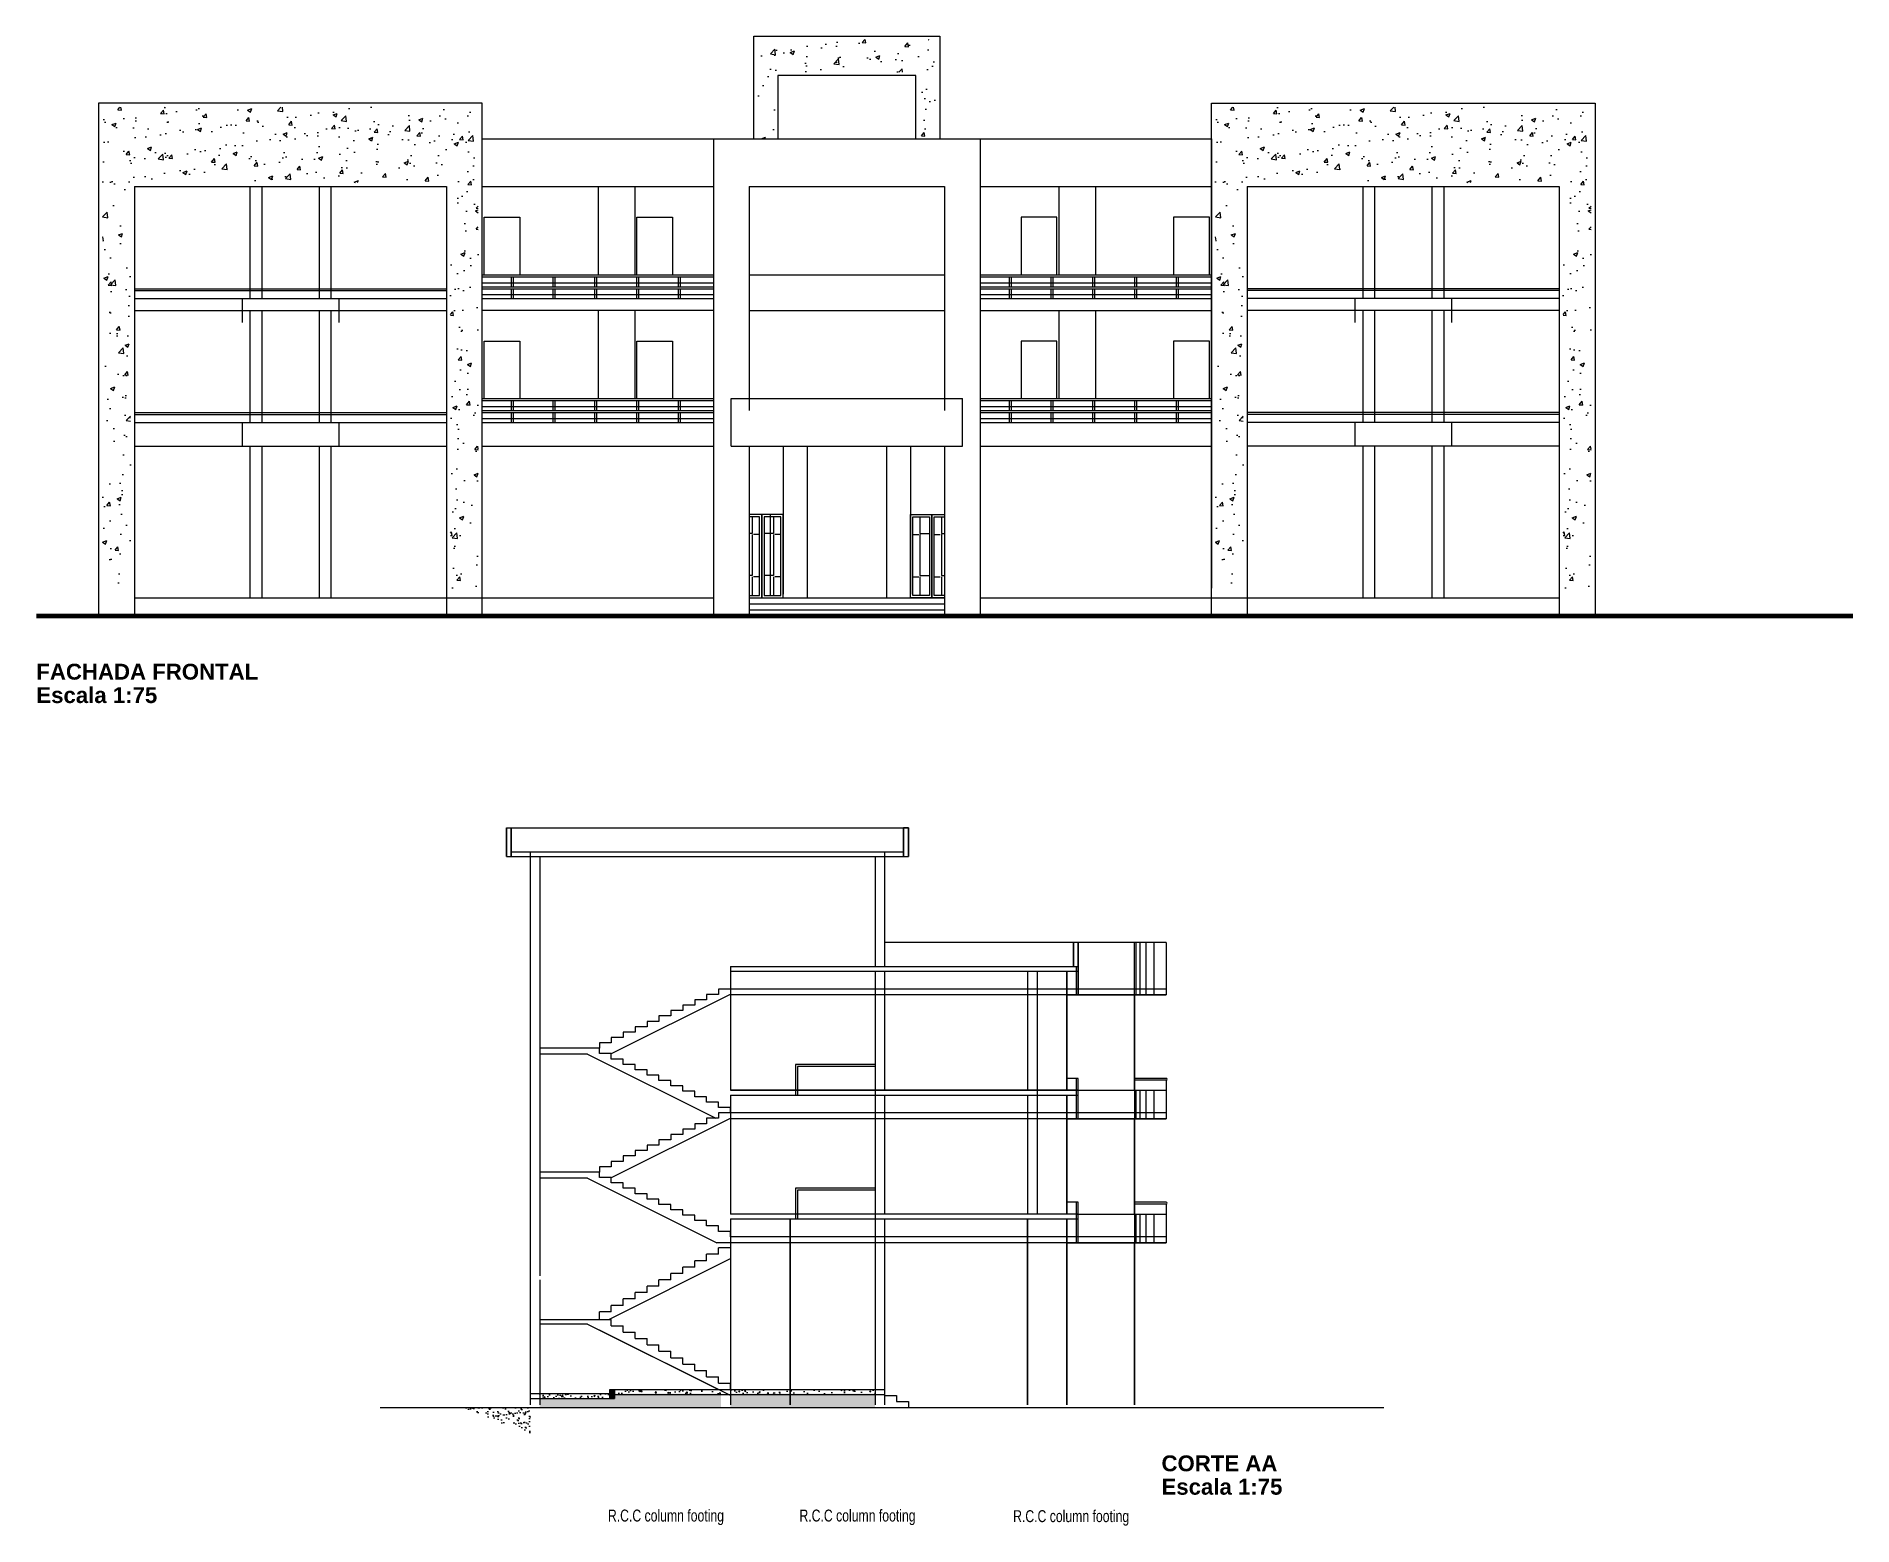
# Model space of a CAD drawing. Header units: millimetres. Extents: x 4395 to 8806, y 1896 to 3880.
# Drawn here: x 4442.14 to 4487.87, y 1919.98 to 1957.49 of the extents above; entities that cross this region are included whole.
import ezdxf

# ---------------------------------------------------------------- set-up
doc = ezdxf.new("R2010")
doc.units = ezdxf.units.MM
doc.layers.add('C-Paredes-Acessorios', color=20, linetype='Continuous', lineweight=5)
doc.layers.add('C-Texto', color=4, linetype='Continuous', lineweight=9)
doc.styles.add('BOLD', font='arialbd.ttf')
doc.styles.add('sr', font='swisscl.ttf', dxfattribs={"height": 25})
pattern_1 = [(50, (4272.0849, 1672.0855), (1.0758903, -0.0941282), [0.1125, -1.2375]), (355, (4272.0849, 1672.0855), (-0.208127, 1.1282882), [0.09, -0.99]), (100.4514, (4272.1746, 1672.0777), (0.867764, 1.0341593), [0.0956103, -1.051713]), (46.1842, (4272.0849, 1672.3855), (1.6008616, -0.2482785), [0.16875, -1.85625]), (96.6356, (4272.2183, 1672.3648), (1.401994, 1.461177), [0.1434154, -1.5775695]), (351.1842, (4272.0849, 1672.3855), (1.401993, 1.461178), [0.135, -1.485]), (21, (4272.2349, 1672.3105), (0.8953606, -0.6039283), [0.1125, -1.2375]), (326, (4272.2349, 1672.3105), (0.364973, 1.087725), [0.09, -0.99]), (71.4514, (4272.3095, 1672.2602), (1.260334, 0.4837957), [0.0956103, -1.051713]), (37.5, (4272.0849, 1672.0855), (0.0182398, 0.4993408), [0, -0.978, 0, -1.005, 0, -0.99375]), (7.5, (4272.0849, 1672.0855), (0.3946043, 0.5916176), [0, -0.573, 0, -0.9555, 0, -0.37875]), (327.5, (4271.7504, 1672.0855), (0.80073365, -0.0338323), [0, -0.375, 0, -1.17, 0, -1.5525]), (317.5, (4271.6004, 1672.0855), (0.8747793, 0.1501575), [0, -0.4875, 0, -0.777, 0, -1.1025])]
pattern_2 = [(37.5, (4145.43872, 1587.51586), (-0.006299336, 0.192682377), [0, -0.152, 0, -0.17, 0, -0.1625]), (7.5, (4145.43872, 1587.51586), (0.17697767, 0.2822146), [0, -0.082, 0, -0.137, 0, -0.0525]), (327.5, (4145.31572, 1587.51586), (0.311414186, 0.000565905), [0, -0.05, 0, -0.18, 0, -0.235]), (317.5, (4145.31572, 1587.51586), (0.30061266, 0.08776756), [0, -0.025, 0, -0.118, 0, -0.135])]

msp = doc.modelspace()

# ---------------------------------------------------------------- texts
at = {"layer": 'C-Texto'}
for s, height, style, p in [('FACHADA FRONTAL', 0.4, 'BOLD', (4442.136, 1941.287)), ('Escala 1:75', 0.4, 'BOLD', (4442.136, 1940.697)), ('CORTE AA', 0.4, 'BOLD', (4470.468, 1921.348)), ('Escala 1:75', 0.4, 'BOLD', (4470.468, 1920.758)), ('R.C.C column footing', 0.3, 'sr', (4456.529, 1920.083)), ('R.C.C column footing', 0.3, 'sr', (4461.352, 1920.083)), ('R.C.C column footing', 0.3, 'sr', (4466.732, 1920.068))]:
    msp.add_text(s, height=height, dxfattribs=dict(at, style=style)).set_placement(p)

# ---------------------------------------------------------------- hatches: boundary and pattern name
at = {"layer": 'C-Paredes-Acessorios'}
h = msp.add_hatch(dxfattribs=at)
h.set_pattern_fill('AR-CONC', color=256, scale=0.15, style=0)
h.set_pattern_definition(pattern_1)
h.paths.add_polyline_path([(4464.804, 1954.904), (4464.364, 1954.904), (4464.364, 1956.584), (4460.724, 1956.584), (4460.724, 1954.904), (4460.284, 1954.904), (4460.284, 1957.41), (4464.804, 1957.41)])
h = msp.add_hatch(dxfattribs=at)
h.set_pattern_fill('AR-CONC', color=256, scale=0.15, style=0)
h.set_pattern_definition(pattern_1)
h.paths.add_polyline_path([(4449.802, 1955.007, 0.07654), (4447.266, 1955.007), (4447.992, 1953.804), (4449.075, 1953.804)], flags=17)
edge = h.paths.add_edge_path()
edge.add_line((4449.802, 1955.007), (4449.075, 1953.804))
edge.add_line((4449.075, 1953.804), (4452.564, 1953.804))
edge.add_line((4452.564, 1953.804), (4452.564, 1943.594))
edge.add_line((4452.564, 1943.594), (4453.264, 1943.594))
edge.add_line((4453.264, 1943.594), (4453.264, 1955.704))
edge.add_line((4453.264, 1955.704), (4443.804, 1955.704))
edge.add_line((4443.804, 1955.704), (4443.804, 1943.594))
edge.add_line((4443.804, 1943.594), (4444.504, 1943.594))
edge.add_line((4444.504, 1943.594), (4444.504, 1953.804))
edge.add_line((4444.504, 1953.804), (4447.992, 1953.804))
edge.add_line((4447.992, 1953.804), (4447.266, 1955.007))
edge.add_arc((4448.534, 1946.774), 8.331, 81.2463, 98.7537, ccw=False)
h = msp.add_hatch(dxfattribs=at)
h.set_pattern_fill('AR-CONC', color=256, scale=0.15, style=0)
h.set_pattern_definition([(50, (4300.1049, 1672.0855), (1.0758903, -0.0941282), [0.1125, -1.2375]), (355, (4300.1049, 1672.0855), (-0.208127, 1.1282882), [0.09, -0.99]), (100.4514, (4300.1946, 1672.0777), (0.867764, 1.0341593), [0.0956103, -1.051713]), (46.1842, (4300.1049, 1672.3855), (1.6008616, -0.2482785), [0.16875, -1.85625]), (96.6356, (4300.2383, 1672.3648), (1.401994, 1.461177), [0.1434154, -1.5775695]), (351.1842, (4300.1049, 1672.3855), (1.401993, 1.461178), [0.135, -1.485]), (21, (4300.2549, 1672.3105), (0.8953606, -0.6039283), [0.1125, -1.2375]), (326, (4300.2549, 1672.3105), (0.364973, 1.087725), [0.09, -0.99]), (71.4514, (4300.3295, 1672.2602), (1.260334, 0.4837957), [0.0956103, -1.051713]), (37.5, (4300.1049, 1672.0855), (0.0182398, 0.4993408), [0, -0.978, 0, -1.005, 0, -0.99375]), (7.5, (4300.1049, 1672.0855), (0.3946043, 0.5916176), [0, -0.573, 0, -0.9555, 0, -0.37875]), (327.5, (4299.7704, 1672.0855), (0.80073365, -0.0338323), [0, -0.375, 0, -1.17, 0, -1.5525]), (317.5, (4299.6204, 1672.0855), (0.8747793, 0.1501575), [0, -0.4875, 0, -0.777, 0, -1.1025])])
h.paths.add_polyline_path([(4477.822, 1955.007, 0.07654), (4475.286, 1955.007), (4476.012, 1953.804), (4477.095, 1953.804)], flags=17)
edge = h.paths.add_edge_path()
edge.add_line((4477.822, 1955.007), (4477.095, 1953.804))
edge.add_line((4477.095, 1953.804), (4480.584, 1953.804))
edge.add_line((4480.584, 1953.804), (4480.584, 1943.594))
edge.add_line((4480.584, 1943.594), (4481.284, 1943.594))
edge.add_line((4481.284, 1943.594), (4481.284, 1955.704))
edge.add_line((4481.284, 1955.704), (4471.824, 1955.704))
edge.add_line((4471.824, 1955.704), (4471.824, 1943.594))
edge.add_line((4471.824, 1943.594), (4472.524, 1943.594))
edge.add_line((4472.524, 1943.594), (4472.524, 1953.804))
edge.add_line((4472.524, 1953.804), (4476.012, 1953.804))
edge.add_line((4476.012, 1953.804), (4475.286, 1955.007))
edge.add_arc((4476.554, 1946.774), 8.331, 81.2463, 98.7537, ccw=False)
h = msp.add_hatch(dxfattribs=at)
h.set_pattern_fill('AR-CONC', color=256, scale=0.05, style=0)
h.set_pattern_definition([(50, (4858.00547, 1637.4284), (0.3586301, -0.03137607), [0.0375, -0.4125]), (355, (4858.00547, 1637.4284), (-0.06937567, 0.37609607), [0.03, -0.33]), (100.4514, (4858.03535, 1637.4258), (0.2892547, 0.34471977), [0.0318701, -0.35057106]), (46.1842, (4858.00547, 1637.5284), (0.53362052, -0.0827595), [0.05625, -0.61875]), (96.6356, (4858.04993, 1637.5215), (0.46733135, 0.48705894), [0.04780514, -0.5258565]), (351.1842, (4858.00547, 1637.5284), (0.467331, 0.4870593), [0.045, -0.495]), (21, (4858.05547, 1637.5034), (0.29845353, -0.20130945), [0.0375, -0.4125]), (326, (4858.05547, 1637.5034), (0.12165767, 0.36257502), [0.03, -0.33]), (71.4514, (4858.08034, 1637.48663), (0.42011131, 0.16126525), [0.0318701, -0.35057106]), (37.5, (4858.00547, 1637.42841), (0.006079928, 0.166446927), [0, -0.326, 0, -0.335, 0, -0.33125]), (7.5, (4858.00547, 1637.42841), (0.13153477, 0.197205856), [0, -0.191, 0, -0.3185, 0, -0.12625]), (327.5, (4857.89397, 1637.42841), (0.266911218, -0.011277436), [0, -0.125, 0, -0.39, 0, -0.5175]), (317.5, (4857.84397, 1637.4284), (0.29159308, 0.05005249), [0, -0.1625, 0, -0.259, 0, -0.3675])])
h.paths.add_polyline_path([(4456.694, 1923.185), (4454.814, 1923.185), (4454.814, 1923.305), (4456.694, 1923.305)])
h.paths.add_polyline_path([(4456.694, 1923.405), (4456.694, 1923.305), (4459.374, 1923.305), (4459.374, 1923.405)])
h = msp.add_hatch(dxfattribs=at)
h.set_pattern_fill('AR-SAND', color=256, scale=0.1, style=0)
h.set_pattern_definition(pattern_2)
h.paths.add_polyline_path([(4463.254, 1922.955), (4463.254, 1923.305), (4459.614, 1923.305), (4459.614, 1922.955)])
h.paths.add_polyline_path([(4456.694, 1923.305), (4456.694, 1923.185), (4454.814, 1923.185), (4454.814, 1922.955), (4459.374, 1922.955), (4459.374, 1923.305)])
msp.add_hatch(color=256, dxfattribs=at).paths.add_polyline_path([(4456.574, 1923.405), (4456.694, 1923.405), (4456.694, 1923.185), (4456.574, 1923.185)])
h = msp.add_hatch(dxfattribs=at)
h.set_pattern_fill('AR-CONC', color=256, scale=0.05, style=0)
h.set_pattern_definition([(50, (4145.43872, 1587.51586), (0.3586301, -0.03137607), [0.0375, -0.4125]), (355, (4145.43872, 1587.51586), (-0.06937567, 0.37609607), [0.03, -0.33]), (100.4514, (4145.4686, 1587.51325), (0.2892547, 0.34471977), [0.0318701, -0.35057106]), (46.1842, (4145.43872, 1587.61586), (0.53362052, -0.0827595), [0.05625, -0.61875]), (96.6356, (4145.4832, 1587.60896), (0.46733135, 0.48705894), [0.04780514, -0.5258565]), (351.1842, (4145.4387, 1587.61586), (0.467331, 0.4870593), [0.045, -0.495]), (21, (4145.48872, 1587.59086), (0.29845353, -0.20130945), [0.0375, -0.4125]), (326, (4145.48872, 1587.59086), (0.12165767, 0.36257502), [0.03, -0.33]), (71.4514, (4145.5136, 1587.5741), (0.42011131, 0.16126525), [0.0318701, -0.35057106]), (37.5, (4145.43872, 1587.51586), (0.006079928, 0.166446927), [0, -0.326, 0, -0.335, 0, -0.33125]), (7.5, (4145.43872, 1587.51586), (0.13153477, 0.197205856), [0, -0.191, 0, -0.3185, 0, -0.12625]), (327.5, (4145.32722, 1587.51586), (0.26691122, -0.011277436), [0, -0.125, 0, -0.39, 0, -0.5175]), (317.5, (4145.27722, 1587.51586), (0.29159308, 0.05005249), [0, -0.1625, 0, -0.259, 0, -0.3675])])
h.paths.add_polyline_path([(4463.254, 1923.405), (4459.614, 1923.405), (4459.614, 1923.305), (4463.254, 1923.305)])
h = msp.add_hatch(dxfattribs=at)
h.set_pattern_fill('AR-SAND', color=256, scale=0.1, style=0)
h.set_pattern_definition(pattern_2)
h.paths.add_polyline_path([(4454.574, 1922.955), (4454.574, 1922.288), (4454.156, 1922.571), (4453.851, 1922.564), (4453.535, 1922.7), (4452.813, 1922.955)])

# ---------------------------------------------------------------- linework, layer by layer
for p, q in [((4471.724, 1942.894), (4471.724, 1955.804)), ((4471.724, 1955.804), (4481.384, 1955.804)), ((4481.384, 1955.804), (4481.384, 1942.894)), ((4453.364, 1954.904), (4471.724, 1954.904)), ((4459.184, 1954.904), (4459.184, 1942.894)), ((4465.904, 1954.904), (4465.904, 1942.894)), ((4471.724, 1954.904), (4471.724, 1943.594)), ((4444.604, 1953.704), (4452.464, 1953.704)), ((4444.604, 1953.704), (4444.604, 1942.894)), ((4447.514, 1953.704), (4447.514, 1950.884)), ((4447.814, 1953.704), (4447.814, 1950.884)), ((4449.254, 1953.704), (4449.254, 1950.884)), ((4449.554, 1953.704), (4449.554, 1950.884)), ((4452.464, 1953.704), (4452.464, 1942.894)), ((4453.364, 1953.704), (4459.184, 1953.704)), ((4456.282, 1953.704), (4456.282, 1951.484)), ((4457.204, 1953.704), (4457.204, 1951.484)), ((4460.084, 1953.704), (4465.004, 1953.704)), ((4460.084, 1953.704), (4460.084, 1948.064)), ((4465.004, 1953.704), (4465.004, 1948.064)), ((4465.904, 1953.704), (4471.724, 1953.704)), ((4467.884, 1953.704), (4467.884, 1951.484)), ((4468.806, 1953.704), (4468.806, 1951.484)), ((4472.624, 1953.704), (4480.484, 1953.704)), ((4472.624, 1953.704), (4472.624, 1942.894)), ((4475.534, 1953.704), (4475.534, 1950.884)), ((4475.834, 1953.704), (4475.834, 1950.884)), ((4477.274, 1953.704), (4477.274, 1950.884)), ((4477.574, 1953.704), (4477.574, 1950.884)), ((4480.484, 1953.704), (4480.484, 1942.894)), ((4444.604, 1951.134), (4452.464, 1951.134)), ((4453.364, 1951.434), (4459.184, 1951.434)), ((4453.364, 1951.134), (4459.184, 1951.134)), ((4460.084, 1951.484), (4465.004, 1951.484)), ((4465.904, 1951.434), (4471.724, 1951.434)), ((4465.904, 1951.134), (4471.724, 1951.134)), ((4480.484, 1951.134), (4472.624, 1951.134)), ((4444.604, 1951.084), (4452.464, 1951.084)), ((4444.604, 1950.884), (4452.464, 1950.884)), ((4447.317, 1950.884), (4447.317, 1950.284)), ((4449.75, 1950.884), (4449.75, 1950.284)), ((4453.364, 1950.884), (4459.184, 1950.884)), ((4465.904, 1950.884), (4471.724, 1950.884)), ((4480.484, 1951.084), (4472.624, 1951.084)), ((4480.484, 1950.884), (4472.624, 1950.884)), ((4475.337, 1950.884), (4475.337, 1950.284)), ((4477.77, 1950.884), (4477.77, 1950.284)), ((4444.604, 1950.584), (4452.464, 1950.584)), ((4447.514, 1950.584), (4447.514, 1947.764)), ((4447.814, 1950.584), (4447.814, 1947.764)), ((4449.254, 1950.584), (4449.254, 1947.764)), ((4449.554, 1950.584), (4449.554, 1947.764)), ((4459.184, 1950.584), (4453.364, 1950.584)), ((4456.282, 1950.584), (4456.282, 1948.364)), ((4457.204, 1950.584), (4457.204, 1948.364)), ((4460.084, 1950.584), (4465.004, 1950.584)), ((4465.904, 1950.584), (4471.724, 1950.584)), ((4467.884, 1950.584), (4467.884, 1948.364)), ((4468.806, 1950.584), (4468.806, 1948.364)), ((4480.484, 1950.584), (4472.624, 1950.584)), ((4475.534, 1950.584), (4475.534, 1947.764)), ((4475.834, 1950.584), (4475.834, 1947.764)), ((4477.274, 1950.584), (4477.274, 1947.764)), ((4477.574, 1950.584), (4477.574, 1947.764)), ((4444.604, 1948.014), (4452.464, 1948.014)), ((4444.604, 1947.964), (4452.464, 1947.964)), ((4453.364, 1948.314), (4459.184, 1948.314)), ((4453.364, 1948.014), (4459.184, 1948.014)), ((4459.634, 1948.364), (4465.454, 1948.364)), ((4459.634, 1947.164), (4459.634, 1948.364)), ((4465.454, 1947.164), (4465.454, 1948.364)), ((4465.904, 1948.314), (4471.724, 1948.314)), ((4465.904, 1948.014), (4471.724, 1948.014)), ((4480.484, 1948.014), (4472.624, 1948.014)), ((4480.484, 1947.964), (4472.624, 1947.964)), ((4444.604, 1947.764), (4452.464, 1947.764)), ((4444.604, 1947.764), (4452.464, 1947.764)), ((4447.317, 1947.764), (4447.317, 1947.164)), ((4449.75, 1947.764), (4449.75, 1947.164)), ((4453.364, 1947.764), (4459.184, 1947.764)), ((4465.904, 1947.764), (4471.724, 1947.764)), ((4480.484, 1947.764), (4472.624, 1947.764)), ((4480.484, 1947.764), (4472.624, 1947.764)), ((4475.337, 1947.764), (4475.337, 1947.164)), ((4477.77, 1947.764), (4477.77, 1947.164)), ((4444.604, 1947.164), (4452.464, 1947.164)), ((4444.604, 1947.164), (4452.464, 1947.164)), ((4447.514, 1947.164), (4447.514, 1943.344)), ((4447.814, 1947.164), (4447.814, 1943.344)), ((4449.254, 1947.164), (4449.254, 1943.344)), ((4449.554, 1947.164), (4449.554, 1943.344)), ((4453.364, 1947.164), (4459.184, 1947.164)), ((4459.634, 1947.164), (4465.454, 1947.164)), ((4460.084, 1947.164), (4460.084, 1942.894)), ((4460.944, 1947.164), (4460.944, 1943.443)), ((4461.544, 1947.164), (4461.544, 1943.344)), ((4463.544, 1947.164), (4463.544, 1943.344)), ((4464.144, 1947.164), (4464.144, 1943.443)), ((4465.004, 1947.164), (4465.004, 1942.894)), ((4465.904, 1947.164), (4471.724, 1947.164)), ((4480.484, 1947.164), (4472.624, 1947.164)), ((4480.484, 1947.164), (4472.624, 1947.164)), ((4475.534, 1947.164), (4475.534, 1943.344)), ((4475.834, 1947.164), (4475.834, 1943.344)), ((4477.274, 1947.164), (4477.274, 1943.344)), ((4477.574, 1947.164), (4477.574, 1943.344)), ((4460.624, 1945.444), (4460.084, 1945.444)), ((4460.344, 1945.385), (4460.084, 1945.385)), ((4460.161, 1945.385), (4460.161, 1944.971)), ((4460.344, 1943.404), (4460.344, 1945.385)), ((4460.404, 1943.344), (4460.404, 1945.444)), ((4460.404, 1943.344), (4460.404, 1945.444)), ((4460.944, 1945.444), (4460.404, 1945.444)), ((4460.404, 1945.444), (4460.404, 1943.404)), ((4460.884, 1945.385), (4460.463, 1945.385)), ((4460.463, 1945.385), (4460.463, 1943.404)), ((4460.624, 1943.404), (4460.624, 1945.444)), ((4460.702, 1945.385), (4460.702, 1944.971)), ((4460.884, 1943.404), (4460.884, 1945.385)), ((4460.944, 1943.344), (4460.944, 1945.444)), ((4460.944, 1943.404), (4460.944, 1945.444)), ((4464.144, 1943.344), (4464.144, 1945.444)), ((4464.144, 1943.404), (4464.144, 1945.444)), ((4464.144, 1945.444), (4464.684, 1945.444)), ((4464.203, 1943.404), (4464.203, 1945.385)), ((4464.203, 1945.385), (4464.625, 1945.385)), ((4464.386, 1945.385), (4464.386, 1944.971)), ((4464.625, 1945.385), (4464.625, 1943.404)), ((4464.684, 1943.344), (4464.684, 1945.444)), ((4464.684, 1943.404), (4464.684, 1945.444)), ((4464.684, 1945.444), (4465.004, 1945.444)), ((4464.684, 1943.344), (4464.684, 1945.444)), ((4464.684, 1945.444), (4464.684, 1943.404)), ((4464.744, 1943.404), (4464.744, 1945.385)), ((4464.744, 1945.385), (4465.004, 1945.385)), ((4464.927, 1945.385), (4464.927, 1944.971)), ((4460.161, 1944.971), (4460.084, 1944.971)), ((4460.161, 1944.941), (4460.161, 1943.909)), ((4460.344, 1944.941), (4460.191, 1944.941)), ((4460.702, 1944.971), (4460.463, 1944.971)), ((4460.702, 1944.941), (4460.702, 1943.909)), ((4460.884, 1944.941), (4460.732, 1944.941)), ((4464.203, 1944.941), (4464.356, 1944.941)), ((4464.386, 1944.971), (4464.625, 1944.971)), ((4464.386, 1944.941), (4464.386, 1943.909)), ((4464.744, 1944.941), (4464.897, 1944.941)), ((4464.927, 1944.971), (4465.004, 1944.971)), ((4464.927, 1944.941), (4464.927, 1943.909)), ((4460.161, 1943.909), (4460.084, 1943.909)), ((4460.161, 1943.879), (4460.161, 1943.404)), ((4460.344, 1943.879), (4460.191, 1943.879)), ((4460.702, 1943.909), (4460.463, 1943.909)), ((4460.702, 1943.879), (4460.702, 1943.404)), ((4460.884, 1943.879), (4460.732, 1943.879)), ((4464.203, 1943.879), (4464.356, 1943.879)), ((4464.386, 1943.909), (4464.625, 1943.909)), ((4464.386, 1943.879), (4464.386, 1943.404)), ((4464.744, 1943.879), (4464.897, 1943.879)), ((4464.927, 1943.909), (4465.004, 1943.909)), ((4464.927, 1943.879), (4464.927, 1943.404)), ((4444.604, 1943.344), (4459.184, 1943.344)), ((4460.084, 1943.404), (4460.344, 1943.404)), ((4460.084, 1943.344), (4460.404, 1943.344)), ((4460.084, 1943.344), (4465.004, 1943.344)), ((4460.161, 1943.762), (4460.161, 1943.404)), ((4460.344, 1943.404), (4460.344, 1943.762)), ((4460.404, 1943.344), (4460.404, 1943.762)), ((4460.404, 1943.762), (4460.404, 1943.344)), ((4460.404, 1943.344), (4460.944, 1943.344)), ((4460.463, 1943.762), (4460.463, 1943.404)), ((4460.463, 1943.404), (4460.884, 1943.404)), ((4460.702, 1943.762), (4460.702, 1943.404)), ((4460.884, 1943.404), (4460.884, 1943.762)), ((4460.944, 1943.344), (4460.944, 1943.762)), ((4464.144, 1943.344), (4464.144, 1943.762)), ((4464.684, 1943.344), (4464.144, 1943.344)), ((4464.203, 1943.404), (4464.203, 1943.762)), ((4464.625, 1943.404), (4464.203, 1943.404)), ((4464.386, 1943.762), (4464.386, 1943.404)), ((4464.625, 1943.762), (4464.625, 1943.404)), ((4464.684, 1943.344), (4464.684, 1943.762)), ((4464.684, 1943.762), (4464.684, 1943.344)), ((4465.004, 1943.344), (4464.684, 1943.344)), ((4464.744, 1943.404), (4464.744, 1943.762)), ((4465.004, 1943.404), (4464.744, 1943.404)), ((4464.927, 1943.762), (4464.927, 1943.404)), ((4465.904, 1943.344), (4480.484, 1943.344)), ((4453.974, 1937.551), (4463.974, 1937.551)), ((4454.094, 1936.951), (4463.974, 1936.951)), ((4454.574, 1936.951), (4454.574, 1923.021)), ((4454.574, 1936.951), (4454.574, 1923.021)), ((4463.494, 1936.951), (4463.494, 1934.065)), ((4453.974, 1936.831), (4464.094, 1936.831)), ((4454.814, 1936.831), (4454.814, 1926.271)), ((4463.254, 1936.831), (4463.254, 1934.065)), ((4470.586, 1934.665), (4463.494, 1934.665)), ((4468.322, 1934.665), (4468.252, 1934.665)), ((4468.372, 1934.665), (4468.322, 1934.665)), ((4469.784, 1933.345), (4469.784, 1934.665)), ((4469.834, 1933.345), (4469.834, 1934.665)), ((4469.934, 1933.345), (4469.934, 1934.665)), ((4470.084, 1933.345), (4470.084, 1934.665)), ((4470.284, 1933.345), (4470.284, 1934.665)), ((4470.586, 1934.665), (4470.586, 1933.345)), ((4459.614, 1934.065), (4468.372, 1934.065)), ((4459.614, 1934.065), (4459.614, 1930.945)), ((4459.614, 1933.945), (4459.614, 1930.945)), ((4459.614, 1933.945), (4468.372, 1933.945)), ((4463.254, 1933.945), (4463.254, 1927.765)), ((4463.494, 1933.945), (4463.494, 1930.945)), ((4467.094, 1933.945), (4467.094, 1930.945)), ((4467.334, 1933.945), (4467.334, 1927.825)), ((4468.322, 1934.065), (4468.322, 1933.345)), ((4459.588, 1933.345), (4456.614, 1931.858)), ((4459.314, 1933.358), (4459.014, 1933.358)), ((4459.014, 1933.358), (4459.014, 1933.223)), ((4459.614, 1933.494), (4459.314, 1933.494)), ((4459.314, 1933.494), (4459.314, 1933.358)), ((4470.586, 1933.345), (4459.588, 1933.345)), ((4459.614, 1933.63), (4459.614, 1933.494)), ((4470.586, 1933.495), (4459.614, 1933.495)), ((4468.084, 1933.345), (4470.586, 1933.345)), ((4458.414, 1932.952), (4458.114, 1932.952)), ((4458.114, 1932.952), (4458.114, 1932.816)), ((4458.714, 1933.087), (4458.414, 1933.087)), ((4458.414, 1933.087), (4458.414, 1932.952)), ((4459.014, 1933.223), (4458.714, 1933.223)), ((4458.714, 1933.223), (4458.714, 1933.087)), ((4457.214, 1932.409), (4456.914, 1932.409)), ((4456.914, 1932.409), (4456.914, 1932.274)), ((4457.514, 1932.545), (4457.214, 1932.545)), ((4457.214, 1932.545), (4457.214, 1932.409)), ((4457.814, 1932.68), (4457.514, 1932.68)), ((4457.514, 1932.68), (4457.514, 1932.545)), ((4458.114, 1932.816), (4457.814, 1932.816)), ((4457.814, 1932.816), (4457.814, 1932.68)), ((4456.314, 1932.002), (4454.814, 1932.002)), ((4456.614, 1932.138), (4456.314, 1932.138)), ((4456.314, 1932.138), (4456.314, 1932.002)), ((4456.314, 1931.867), (4456.314, 1932.002)), ((4456.914, 1932.274), (4456.614, 1932.274)), ((4456.614, 1932.274), (4456.614, 1932.138)), ((4456.014, 1931.852), (4454.814, 1931.852)), ((4456.014, 1931.852), (4459.242, 1930.238)), ((4456.614, 1931.867), (4456.314, 1931.867)), ((4456.614, 1931.731), (4456.614, 1931.867)), ((4456.914, 1931.731), (4456.614, 1931.731)), ((4456.914, 1931.596), (4456.914, 1931.731)), ((4457.214, 1931.596), (4456.914, 1931.596)), ((4457.214, 1931.46), (4457.214, 1931.596)), ((4457.514, 1931.46), (4457.214, 1931.46)), ((4457.514, 1931.324), (4457.514, 1931.46)), ((4457.814, 1931.324), (4457.514, 1931.324)), ((4457.814, 1931.189), (4457.814, 1931.324)), ((4458.114, 1931.189), (4457.814, 1931.189)), ((4458.114, 1931.053), (4458.114, 1931.189)), ((4458.414, 1931.053), (4458.114, 1931.053)), ((4458.414, 1930.918), (4458.414, 1931.053)), ((4468.372, 1931.245), (4468.084, 1931.245)), ((4470.586, 1931.245), (4469.784, 1931.245)), ((4470.586, 1931.195), (4469.784, 1931.195)), ((4470.586, 1931.195), (4470.586, 1930.225)), ((4458.714, 1930.918), (4458.414, 1930.918)), ((4458.714, 1930.782), (4458.714, 1930.918)), ((4459.014, 1930.782), (4458.714, 1930.782)), ((4459.014, 1930.646), (4459.014, 1930.782)), ((4459.314, 1930.646), (4459.014, 1930.646)), ((4459.314, 1930.511), (4459.314, 1930.646)), ((4468.372, 1930.945), (4459.614, 1930.945)), ((4459.614, 1930.945), (4468.322, 1930.945)), ((4459.614, 1930.825), (4459.614, 1927.825)), ((4459.614, 1930.825), (4468.372, 1930.825)), ((4463.494, 1930.825), (4463.494, 1927.825)), ((4467.094, 1930.825), (4467.094, 1927.825)), ((4468.322, 1930.945), (4470.586, 1930.945)), ((4469.784, 1930.945), (4469.784, 1930.225)), ((4469.834, 1930.225), (4469.834, 1930.945)), ((4469.934, 1930.225), (4469.934, 1930.945)), ((4470.084, 1930.225), (4470.084, 1930.945)), ((4470.284, 1930.225), (4470.284, 1930.945)), ((4459.588, 1930.225), (4456.614, 1928.738)), ((4459.014, 1930.103), (4458.714, 1930.103)), ((4458.714, 1930.103), (4458.714, 1929.967)), ((4459.314, 1930.238), (4459.014, 1930.238)), ((4459.014, 1930.238), (4459.014, 1930.103)), ((4459.614, 1930.511), (4459.314, 1930.511)), ((4459.614, 1930.374), (4459.314, 1930.374)), ((4459.314, 1930.374), (4459.314, 1930.238)), ((4470.586, 1930.225), (4459.588, 1930.225)), ((4459.614, 1930.375), (4459.614, 1930.511)), ((4459.614, 1930.51), (4459.614, 1930.374)), ((4470.586, 1930.375), (4459.614, 1930.375)), ((4468.084, 1930.225), (4470.586, 1930.225)), ((4458.114, 1929.696), (4457.814, 1929.696)), ((4457.814, 1929.696), (4457.814, 1929.56)), ((4458.414, 1929.832), (4458.114, 1929.832)), ((4458.114, 1929.832), (4458.114, 1929.696)), ((4458.714, 1929.967), (4458.414, 1929.967)), ((4458.414, 1929.967), (4458.414, 1929.832)), ((4457.214, 1929.289), (4456.914, 1929.289)), ((4456.914, 1929.289), (4456.914, 1929.154)), ((4457.514, 1929.425), (4457.214, 1929.425)), ((4457.214, 1929.425), (4457.214, 1929.289)), ((4457.814, 1929.56), (4457.514, 1929.56)), ((4457.514, 1929.56), (4457.514, 1929.425)), ((4456.314, 1928.882), (4454.814, 1928.882)), ((4456.014, 1928.732), (4454.814, 1928.732)), ((4456.014, 1928.732), (4459.269, 1927.105)), ((4456.614, 1929.018), (4456.314, 1929.018)), ((4456.314, 1929.018), (4456.314, 1928.882)), ((4456.314, 1928.747), (4456.314, 1928.882)), ((4456.614, 1928.747), (4456.314, 1928.747)), ((4456.914, 1929.154), (4456.614, 1929.154)), ((4456.614, 1929.154), (4456.614, 1929.018)), ((4456.614, 1928.611), (4456.614, 1928.747)), ((4456.914, 1928.611), (4456.614, 1928.611)), ((4456.914, 1928.476), (4456.914, 1928.611)), ((4457.214, 1928.476), (4456.914, 1928.476)), ((4457.214, 1928.34), (4457.214, 1928.476)), ((4457.514, 1928.34), (4457.214, 1928.34)), ((4457.514, 1928.204), (4457.514, 1928.34)), ((4457.814, 1928.204), (4457.514, 1928.204)), ((4457.814, 1928.069), (4457.814, 1928.204)), ((4458.114, 1928.069), (4457.814, 1928.069)), ((4458.114, 1927.933), (4458.114, 1928.069)), ((4458.414, 1927.933), (4458.114, 1927.933)), ((4458.414, 1927.798), (4458.414, 1927.933)), ((4458.714, 1927.798), (4458.414, 1927.798)), ((4458.714, 1927.662), (4458.714, 1927.798)), ((4468.372, 1927.825), (4459.614, 1927.825)), ((4463.254, 1927.825), (4463.254, 1923.021)), ((4468.322, 1928.125), (4468.084, 1928.125)), ((4468.322, 1927.825), (4468.372, 1927.825)), ((4468.322, 1927.825), (4470.586, 1927.825)), ((4470.586, 1928.125), (4469.784, 1928.125)), ((4470.586, 1928.075), (4469.784, 1928.075)), ((4469.784, 1927.825), (4469.784, 1927.105)), ((4469.834, 1927.105), (4469.834, 1927.825)), ((4469.934, 1927.105), (4469.934, 1927.825)), ((4470.084, 1927.105), (4470.084, 1927.825)), ((4470.284, 1927.105), (4470.284, 1927.825)), ((4470.586, 1928.075), (4470.586, 1927.105)), ((4470.586, 1927.825), (4470.586, 1927.705)), ((4459.014, 1927.662), (4458.714, 1927.662)), ((4459.014, 1927.526), (4459.014, 1927.662)), ((4459.314, 1927.526), (4459.014, 1927.526)), ((4459.314, 1927.391), (4459.314, 1927.526)), ((4459.614, 1927.391), (4459.314, 1927.391)), ((4459.614, 1927.705), (4459.614, 1923.021)), ((4459.614, 1927.705), (4468.372, 1927.705)), ((4459.614, 1927.255), (4459.614, 1927.391)), ((4463.494, 1927.705), (4463.494, 1923.021)), ((4470.586, 1927.105), (4459.269, 1927.105)), ((4459.614, 1926.974), (4459.314, 1926.974)), ((4459.314, 1926.813), (4459.314, 1926.974)), ((4470.586, 1927.255), (4459.614, 1927.255)), ((4468.084, 1927.105), (4468.372, 1927.105)), ((4468.084, 1927.105), (4470.586, 1927.105)), ((4456.552, 1925.174), (4459.614, 1926.705)), ((4458.714, 1926.492), (4458.414, 1926.492)), ((4458.414, 1926.331), (4458.414, 1926.492)), ((4459.014, 1926.652), (4458.714, 1926.652)), ((4458.714, 1926.492), (4458.714, 1926.652)), ((4459.314, 1926.813), (4459.014, 1926.813)), ((4459.014, 1926.652), (4459.014, 1926.813)), ((4454.814, 1926.171), (4454.814, 1923.021)), ((4457.814, 1926.009), (4457.514, 1926.009)), ((4457.514, 1925.848), (4457.514, 1926.009)), ((4458.114, 1926.17), (4457.814, 1926.17)), ((4457.814, 1926.009), (4457.814, 1926.17)), ((4458.414, 1926.331), (4458.114, 1926.331)), ((4458.114, 1926.17), (4458.114, 1926.331)), ((4456.914, 1925.527), (4456.614, 1925.527)), ((4456.614, 1925.366), (4456.614, 1925.527)), ((4457.214, 1925.688), (4456.914, 1925.688)), ((4456.914, 1925.527), (4456.914, 1925.688)), ((4457.514, 1925.848), (4457.214, 1925.848)), ((4457.214, 1925.688), (4457.214, 1925.848)), ((4454.814, 1925.174), (4456.614, 1925.174)), ((4456.014, 1925.055), (4454.814, 1925.055)), ((4456.014, 1925.055), (4459.314, 1923.405)), ((4456.614, 1925.366), (4456.314, 1925.366)), ((4456.314, 1925.174), (4456.314, 1925.366)), ((4456.614, 1925.013), (4456.614, 1925.174)), ((4459.614, 1923.255), (4456.314, 1924.905)), ((4456.614, 1925.013), (4456.914, 1925.013)), ((4456.914, 1924.852), (4456.914, 1925.013)), ((4456.914, 1924.852), (4457.214, 1924.852)), ((4457.214, 1924.692), (4457.214, 1924.852)), ((4457.214, 1924.692), (4457.514, 1924.692)), ((4457.514, 1924.531), (4457.514, 1924.692)), ((4457.514, 1924.531), (4457.814, 1924.531)), ((4457.814, 1924.37), (4457.814, 1924.531)), ((4457.814, 1924.37), (4458.114, 1924.37)), ((4458.114, 1924.209), (4458.114, 1924.37)), ((4458.114, 1924.209), (4458.414, 1924.209)), ((4458.414, 1924.048), (4458.414, 1924.209)), ((4458.414, 1924.048), (4458.714, 1924.048)), ((4458.714, 1923.888), (4458.714, 1924.048)), ((4458.714, 1923.888), (4459.014, 1923.888)), ((4459.014, 1923.727), (4459.014, 1923.888)), ((4459.014, 1923.727), (4459.314, 1923.727)), ((4459.314, 1923.566), (4459.314, 1923.727)), ((4454.574, 1923.305), (4456.574, 1923.305)), ((4456.574, 1923.405), (4463.494, 1923.405)), ((4456.694, 1923.285), (4463.494, 1923.285)), ((4456.694, 1923.285), (4456.694, 1923.185)), ((4459.314, 1923.566), (4459.614, 1923.566)), ((4459.614, 1923.405), (4459.614, 1923.566)), ((4450.791, 1922.955), (4476.068, 1922.955)), ((4454.574, 1923.185), (4456.694, 1923.185))]:
    msp.add_line(p, q, dxfattribs=at)
at = {"layer": 'C-Paredes-Acessorios', "color": 145}
for p, q in [((4453.364, 1951.484), (4459.184, 1951.484)), ((4453.364, 1951.284), (4459.184, 1951.284)), ((4453.364, 1951.184), (4459.184, 1951.184)), ((4454.103, 1951.184), (4454.103, 1951.434)), ((4454.103, 1950.884), (4454.103, 1951.134)), ((4454.153, 1951.184), (4454.153, 1951.434)), ((4454.153, 1950.884), (4454.153, 1951.134)), ((4455.153, 1951.184), (4455.153, 1951.434)), ((4455.153, 1950.884), (4455.153, 1951.134)), ((4455.203, 1951.184), (4455.203, 1951.434)), ((4455.203, 1950.884), (4455.203, 1951.134)), ((4456.203, 1951.184), (4456.203, 1951.434)), ((4456.203, 1950.884), (4456.203, 1951.134)), ((4456.253, 1951.184), (4456.253, 1951.434)), ((4456.253, 1950.884), (4456.253, 1951.134)), ((4457.253, 1951.184), (4457.253, 1951.434)), ((4457.253, 1950.884), (4457.253, 1951.134)), ((4457.303, 1951.184), (4457.303, 1951.434)), ((4457.303, 1950.884), (4457.303, 1951.134)), ((4458.303, 1951.184), (4458.303, 1951.434)), ((4458.303, 1950.884), (4458.303, 1951.134)), ((4458.353, 1951.184), (4458.353, 1951.434)), ((4458.353, 1950.884), (4458.353, 1951.134)), ((4465.904, 1951.484), (4471.724, 1951.484)), ((4465.904, 1951.284), (4471.724, 1951.284)), ((4465.904, 1951.184), (4471.724, 1951.184)), ((4466.643, 1951.184), (4466.643, 1951.434)), ((4466.643, 1950.884), (4466.643, 1951.134)), ((4466.693, 1951.184), (4466.693, 1951.434)), ((4466.693, 1950.884), (4466.693, 1951.134)), ((4467.693, 1951.184), (4467.693, 1951.434)), ((4467.693, 1950.884), (4467.693, 1951.134)), ((4467.743, 1951.184), (4467.743, 1951.434)), ((4467.743, 1950.884), (4467.743, 1951.134)), ((4468.743, 1951.184), (4468.743, 1951.434)), ((4468.743, 1950.884), (4468.743, 1951.134)), ((4468.793, 1951.184), (4468.793, 1951.434)), ((4468.793, 1950.884), (4468.793, 1951.134)), ((4469.793, 1951.184), (4469.793, 1951.434)), ((4469.793, 1950.884), (4469.793, 1951.134)), ((4469.843, 1951.184), (4469.843, 1951.434)), ((4469.843, 1950.884), (4469.843, 1951.134)), ((4470.843, 1951.184), (4470.843, 1951.434)), ((4470.843, 1950.884), (4470.843, 1951.134)), ((4470.893, 1951.184), (4470.893, 1951.434)), ((4470.893, 1950.884), (4470.893, 1951.134)), ((4453.364, 1950.984), (4459.184, 1950.984)), ((4465.904, 1950.984), (4471.724, 1950.984)), ((4453.364, 1948.364), (4459.184, 1948.364)), ((4453.364, 1948.364), (4459.184, 1948.364)), ((4453.364, 1948.164), (4459.184, 1948.164)), ((4453.364, 1948.064), (4459.184, 1948.064)), ((4454.103, 1948.064), (4454.103, 1948.314)), ((4454.103, 1947.764), (4454.103, 1948.014)), ((4454.153, 1948.064), (4454.153, 1948.314)), ((4454.153, 1947.764), (4454.153, 1948.014)), ((4455.153, 1948.064), (4455.153, 1948.314)), ((4455.153, 1947.764), (4455.153, 1948.014)), ((4455.203, 1948.064), (4455.203, 1948.314)), ((4455.203, 1947.764), (4455.203, 1948.014)), ((4456.203, 1948.064), (4456.203, 1948.314)), ((4456.203, 1947.764), (4456.203, 1948.014)), ((4456.253, 1948.064), (4456.253, 1948.314)), ((4456.253, 1947.764), (4456.253, 1948.014)), ((4457.253, 1948.064), (4457.253, 1948.314)), ((4457.253, 1947.764), (4457.253, 1948.014)), ((4457.303, 1948.064), (4457.303, 1948.314)), ((4457.303, 1947.764), (4457.303, 1948.014)), ((4458.303, 1948.064), (4458.303, 1948.314)), ((4458.303, 1947.764), (4458.303, 1948.014)), ((4458.353, 1948.064), (4458.353, 1948.314)), ((4458.353, 1947.764), (4458.353, 1948.014)), ((4465.904, 1948.364), (4471.724, 1948.364)), ((4465.904, 1948.164), (4471.724, 1948.164)), ((4465.904, 1948.064), (4471.724, 1948.064)), ((4466.643, 1948.064), (4466.643, 1948.314)), ((4466.643, 1947.764), (4466.643, 1948.014)), ((4466.693, 1948.064), (4466.693, 1948.314)), ((4466.693, 1947.764), (4466.693, 1948.014)), ((4467.693, 1948.064), (4467.693, 1948.314)), ((4467.693, 1947.764), (4467.693, 1948.014)), ((4467.743, 1948.064), (4467.743, 1948.314)), ((4467.743, 1947.764), (4467.743, 1948.014)), ((4468.743, 1948.064), (4468.743, 1948.314)), ((4468.743, 1947.764), (4468.743, 1948.014)), ((4468.793, 1948.064), (4468.793, 1948.314)), ((4468.793, 1947.764), (4468.793, 1948.014)), ((4469.793, 1948.064), (4469.793, 1948.314)), ((4469.793, 1947.764), (4469.793, 1948.014)), ((4469.843, 1948.064), (4469.843, 1948.314)), ((4469.843, 1947.764), (4469.843, 1948.014)), ((4470.843, 1948.064), (4470.843, 1948.314)), ((4470.843, 1947.764), (4470.843, 1948.014)), ((4470.893, 1948.064), (4470.893, 1948.314)), ((4470.893, 1947.764), (4470.893, 1948.014)), ((4453.364, 1947.864), (4459.184, 1947.864)), ((4465.904, 1947.864), (4471.724, 1947.864)), ((4460.084, 1943.194), (4465.004, 1943.194)), ((4460.084, 1943.044), (4465.004, 1943.044))]:
    msp.add_line(p, q, dxfattribs=at)
at = {"layer": 'C-Paredes-Acessorios', "lineweight": 100}
msp.add_line((4442.136, 1942.894), (4487.872, 1942.894), dxfattribs=at)
at = {"layer": 'C-Paredes-Acessorios', "color": 1, "lineweight": 25}
for p, q in [((4453.974, 1937.551), (4453.974, 1936.831)), ((4454.094, 1937.551), (4454.094, 1936.831)), ((4463.974, 1937.551), (4464.094, 1937.551)), ((4463.974, 1936.831), (4463.974, 1937.551)), ((4464.094, 1936.831), (4464.094, 1937.551)), ((4468.252, 1934.065), (4468.252, 1934.665)), ((4468.372, 1933.345), (4468.372, 1934.665)), ((4468.084, 1933.945), (4468.084, 1930.945)), ((4469.784, 1933.345), (4469.784, 1930.945)), ((4468.084, 1930.825), (4468.084, 1927.825)), ((4469.784, 1930.225), (4469.784, 1927.825)), ((4461.114, 1927.705), (4461.114, 1923.021)), ((4467.094, 1927.705), (4467.094, 1923.021)), ((4468.084, 1927.705), (4468.084, 1923.021)), ((4469.784, 1927.105), (4469.784, 1923.021))]:
    msp.add_line(p, q, dxfattribs=at)
at = {"layer": 'C-Paredes-Acessorios'}
for points in [[(4460.204, 1954.904), (4460.204, 1957.49), (4464.884, 1957.49), (4464.884, 1954.904)], [(4464.284, 1954.904), (4464.284, 1956.504), (4460.804, 1956.504), (4460.804, 1954.904)], [(4453.364, 1942.894), (4453.364, 1955.804), (4443.704, 1955.804), (4443.704, 1942.894)], [(4453.414, 1951.484), (4453.414, 1952.934), (4454.314, 1952.934), (4454.314, 1951.484)], [(4457.254, 1951.484), (4457.254, 1952.934), (4458.154, 1952.934), (4458.154, 1951.484)], [(4467.834, 1951.484), (4467.834, 1952.934), (4466.934, 1952.934), (4466.934, 1951.484)], [(4471.674, 1951.484), (4471.674, 1952.934), (4470.774, 1952.934), (4470.774, 1951.484)], [(4453.414, 1948.364), (4453.414, 1949.814), (4454.314, 1949.814), (4454.314, 1948.364)], [(4457.254, 1948.364), (4457.254, 1949.814), (4458.154, 1949.814), (4458.154, 1948.364)], [(4467.834, 1948.364), (4467.834, 1949.814), (4466.934, 1949.814), (4466.934, 1948.364)], [(4471.674, 1948.364), (4471.674, 1949.814), (4470.774, 1949.814), (4470.774, 1948.364)], [(4463.254, 1931.595), (4461.254, 1931.595), (4461.254, 1930.825)], [(4463.254, 1931.545), (4461.304, 1931.545), (4461.304, 1930.825)], [(4468.372, 1930.225), (4468.372, 1931.245), (4468.322, 1931.245), (4468.322, 1930.225)], [(4463.254, 1928.475), (4461.254, 1928.475), (4461.254, 1927.705)], [(4463.254, 1928.425), (4461.304, 1928.425), (4461.304, 1927.705)], [(4468.372, 1927.105), (4468.372, 1928.125), (4468.322, 1928.125), (4468.322, 1927.105)], [(4463.494, 1923.405), (4463.494, 1923.255), (4463.794, 1923.255), (4463.794, 1923.105), (4464.094, 1923.105), (4464.094, 1922.955)]]:
    msp.add_lwpolyline(points, dxfattribs=at)
msp.add_lwpolyline([(4456.574, 1923.405), (4456.694, 1923.405), (4456.694, 1923.185), (4456.574, 1923.185)], close=True, dxfattribs=at)
for centre in [(4470.586, 1931.22), (4470.586, 1928.1)]:
    msp.add_arc(centre, 0.025, 270, 90, dxfattribs=at)

msp.set_redraw_order([(e.dxf.handle, doc.entitydb.next_handle()) for e in msp.query("TEXT MTEXT ATTDEF DIMENSION ARC_DIMENSION")])  # texts and dimensions are drawn at this point

doc.saveas('drawing.dxf')
